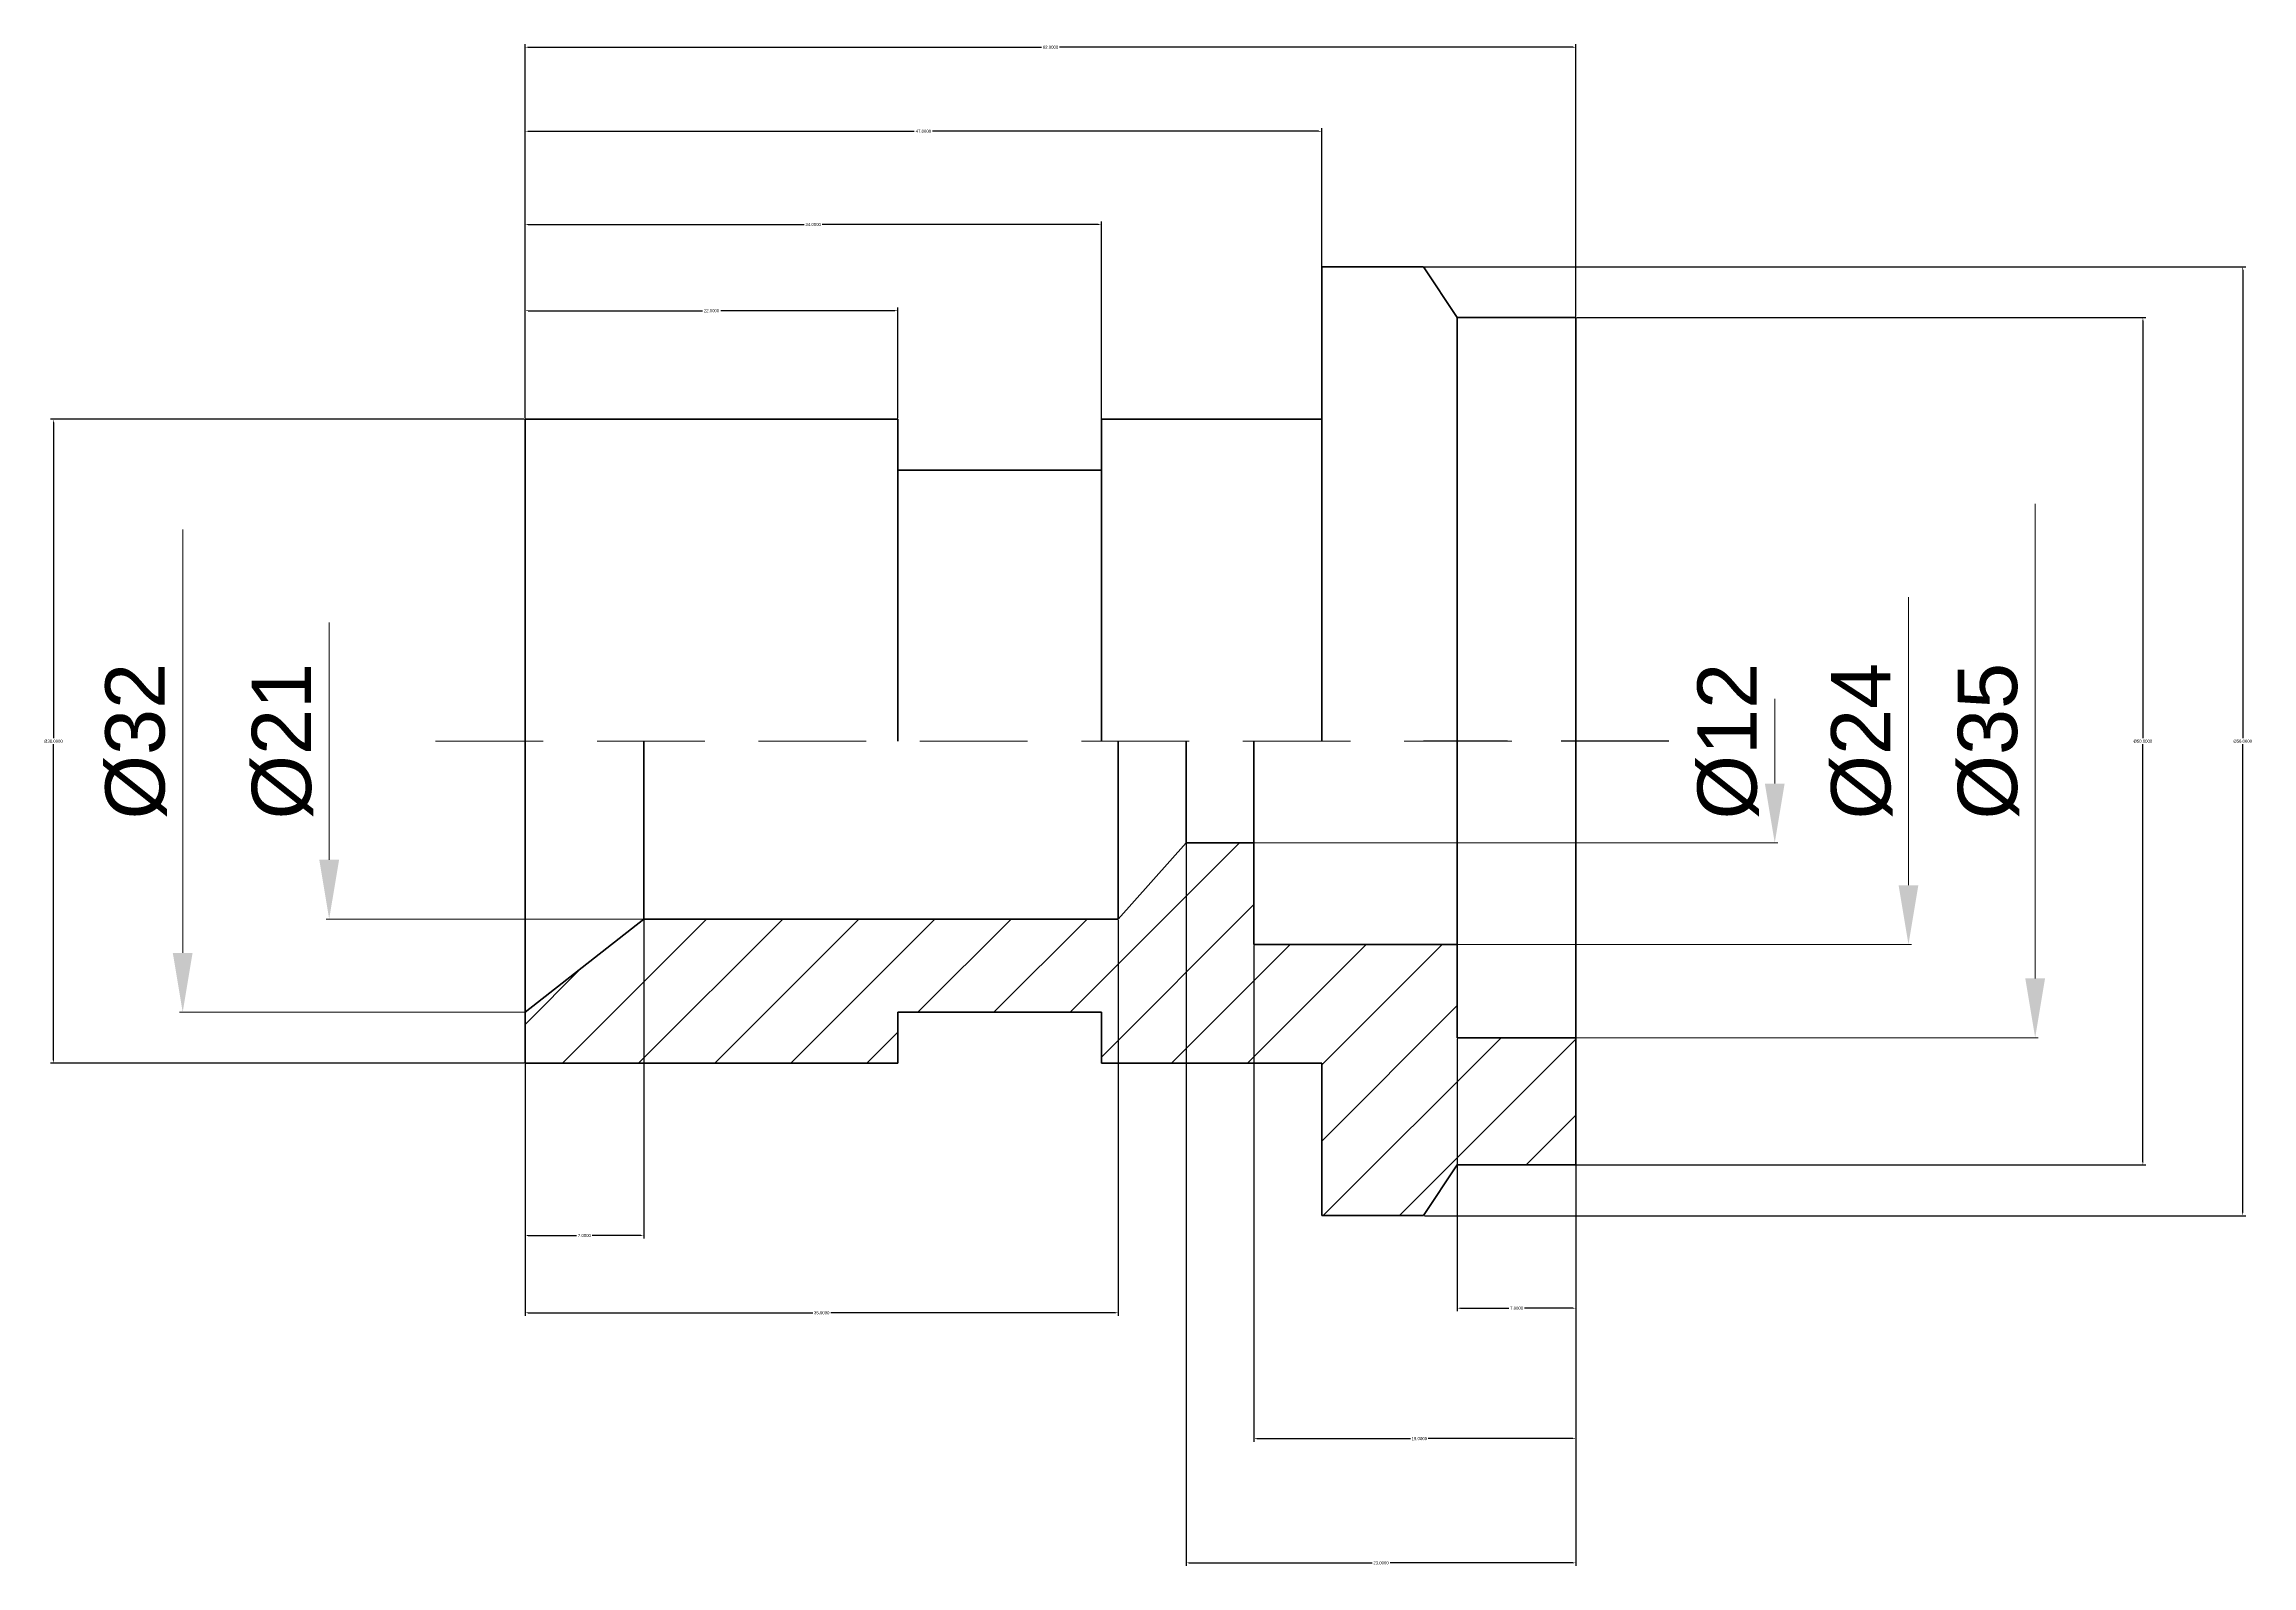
# Model space of a CAD drawing. Header units: millimetres. Extents: x 2902 to 3266, y 1828 to 1917.
# Drawn here: x 3135.9 to 3266.2, y 1827.5 to 1917.3 of the extents above; entities outside this region: 1.
import ezdxf

# ---------------------------------------------------------------- set-up
doc = ezdxf.new("R2010")
doc.units = ezdxf.units.MM
for name, pattern in [('штриховая2', [9.525, 6.35, -3.175]), ('штрихпунктирная', [25.4, 12.7, -6.35, 0, -6.35]), ('штрихпунктирная2', [12.7, 6.35, -3.175, 0, -3.175])]:
    doc.linetypes.add(name, pattern=pattern)
doc.styles.get("Standard").update_dxf_attribs({"font": 'arial.ttf'})
doc.dimstyles.get("Standard").update_dxf_attribs({"dimtxt": 0.18, "dimasz": 0.18, "dimexe": 0.18, "dimexo": 0.0625, "dimgap": 0.09, "dimtad": 0, "dimtih": 1, "dimtoh": 1, "dimdec": 4, "dimzin": 0, "dimdsep": 46, "dimtxsty": 'Standard', "dimcen": 0.09, "dimadec": 0, "dimazin": 0, "dimtfac": 1, "dimtdec": 4, "dimtofl": 0, "dimtmove": 0, "dimatfit": 3, "dimfxl": 1, "dimtolj": 1, "dimtzin": 0, "dimarcsym": 0})

# ---------------------------------------------------------------- blocks, each defined once
blk = doc.blocks.new('*D46')
at = {"color": 0, "lineweight": -2, "transparency": 16777216}
for p, q in [((3164.32, 1895.27), (3164.32, 1901.79)), ((3186.32, 1895.27), (3186.32, 1901.79)), ((3164.5, 1901.61), (3174.79, 1901.61)), ((3186.14, 1901.61), (3175.86, 1901.61))]:
    blk.add_line(p, q, dxfattribs=at)
at = {"color": 0, "transparency": 16777216}
for points in [[(3164.5, 1901.64), (3164.5, 1901.58), (3164.32, 1901.61)], [(3186.14, 1901.64), (3186.14, 1901.58), (3186.32, 1901.61)]]:
    blk.add_solid(points, dxfattribs=at)
at = {"layer": 'DEFPOINTS', "color": 0, "transparency": 16777216}
for p in [(3186.32, 1901.61), (3164.32, 1895.2), (3186.32, 1895.2)]:
    blk.add_point(p, dxfattribs=at)
at = {"color": 0, "lineweight": 15, "transparency": 16777216, "insert": (3175.32, 1901.61), "char_height": 0.18, "attachment_point": 5}
blk.add_mtext('\\A1;22.0000', dxfattribs=at)
blk = doc.blocks.new('*D47')
at = {"color": 0, "lineweight": -2, "transparency": 16777216}
for p, q in [((3164.32, 1895.27), (3164.32, 1906.88)), ((3164.5, 1906.7), (3180.79, 1906.7)), ((3198.14, 1906.7), (3181.85, 1906.7)), ((3198.32, 1892.27), (3198.32, 1906.88))]:
    blk.add_line(p, q, dxfattribs=at)
at = {"color": 0, "transparency": 16777216}
for points in [[(3164.5, 1906.73), (3164.5, 1906.67), (3164.32, 1906.7)], [(3198.14, 1906.73), (3198.14, 1906.67), (3198.32, 1906.7)]]:
    blk.add_solid(points, dxfattribs=at)
at = {"layer": 'DEFPOINTS', "color": 0, "transparency": 16777216}
for p in [(3198.32, 1906.7), (3164.32, 1895.2), (3198.32, 1892.2)]:
    blk.add_point(p, dxfattribs=at)
at = {"color": 0, "lineweight": 15, "transparency": 16777216, "insert": (3181.32, 1906.7), "char_height": 0.18, "attachment_point": 5}
blk.add_mtext('\\A1;34.0000', dxfattribs=at)
blk = doc.blocks.new('*D48')
at = {"color": 0, "lineweight": -2, "transparency": 16777216}
for p, q in [((3164.32, 1895.27), (3164.32, 1912.38)), ((3164.5, 1912.2), (3187.28, 1912.2)), ((3211.14, 1912.2), (3188.36, 1912.2)), ((3211.32, 1895.27), (3211.32, 1912.38))]:
    blk.add_line(p, q, dxfattribs=at)
at = {"color": 0, "transparency": 16777216}
for points in [[(3164.5, 1912.23), (3164.5, 1912.17), (3164.32, 1912.2)], [(3211.14, 1912.23), (3211.14, 1912.17), (3211.32, 1912.2)]]:
    blk.add_solid(points, dxfattribs=at)
at = {"layer": 'DEFPOINTS', "color": 0, "transparency": 16777216}
for p in [(3211.32, 1912.2), (3164.32, 1895.2), (3211.32, 1895.2)]:
    blk.add_point(p, dxfattribs=at)
at = {"color": 0, "lineweight": 15, "transparency": 16777216, "insert": (3187.82, 1912.2), "char_height": 0.18, "attachment_point": 5}
blk.add_mtext('\\A1;47.0000', dxfattribs=at)
blk = doc.blocks.new('*D49')
at = {"color": 0, "lineweight": -2, "transparency": 16777216}
for p, q in [((3164.32, 1895.27), (3164.32, 1917.34)), ((3226.32, 1901.27), (3226.32, 1917.34)), ((3164.5, 1917.16), (3194.79, 1917.16)), ((3226.14, 1917.16), (3195.85, 1917.16))]:
    blk.add_line(p, q, dxfattribs=at)
at = {"color": 0, "transparency": 16777216}
for points in [[(3164.5, 1917.19), (3164.5, 1917.13), (3164.32, 1917.16)], [(3226.14, 1917.19), (3226.14, 1917.13), (3226.32, 1917.16)]]:
    blk.add_solid(points, dxfattribs=at)
at = {"layer": 'DEFPOINTS', "color": 0, "transparency": 16777216}
for p in [(3226.32, 1917.16), (3226.32, 1901.2), (3164.32, 1895.2)]:
    blk.add_point(p, dxfattribs=at)
at = {"color": 0, "lineweight": 15, "transparency": 16777216, "insert": (3195.32, 1917.16), "char_height": 0.18, "attachment_point": 5}
blk.add_mtext('\\A1;62.0000', dxfattribs=at)
blk = doc.blocks.new('*D50')
at = {"color": 0, "lineweight": -2, "transparency": 16777216}
for p, q in [((3164.26, 1895.2), (3136.31, 1895.2)), ((3136.49, 1895.02), (3136.49, 1876.39)), ((3136.49, 1857.38), (3136.49, 1876.02)), ((3164.26, 1857.2), (3136.31, 1857.2))]:
    blk.add_line(p, q, dxfattribs=at)
at = {"color": 0, "transparency": 16777216}
for points in [[(3136.46, 1895.02), (3136.52, 1895.02), (3136.49, 1895.2)], [(3136.46, 1857.38), (3136.52, 1857.38), (3136.49, 1857.2)]]:
    blk.add_solid(points, dxfattribs=at)
at = {"layer": 'DEFPOINTS', "color": 0, "transparency": 16777216}
for p in [(3164.32, 1895.2), (3136.49, 1857.2), (3164.32, 1857.2)]:
    blk.add_point(p, dxfattribs=at)
at = {"color": 0, "lineweight": 15, "transparency": 16777216, "insert": (3136.49, 1876.2), "char_height": 0.18, "attachment_point": 5}
blk.add_mtext('\\A1;%%C38.0000', dxfattribs=at)
blk = doc.blocks.new('*D51')
at = {"color": 0, "lineweight": -2, "transparency": 16777216}
for p, q in [((3171.32, 1865.64), (3171.32, 1846.85)), ((3164.32, 1860.14), (3164.32, 1846.85)), ((3164.5, 1847.03), (3167.36, 1847.03)), ((3171.14, 1847.03), (3168.28, 1847.03))]:
    blk.add_line(p, q, dxfattribs=at)
at = {"color": 0, "transparency": 16777216}
for points in [[(3164.5, 1847.06), (3164.5, 1847), (3164.32, 1847.03)], [(3171.14, 1847.06), (3171.14, 1847), (3171.32, 1847.03)]]:
    blk.add_solid(points, dxfattribs=at)
at = {"layer": 'DEFPOINTS', "color": 0, "transparency": 16777216}
for p in [(3171.32, 1865.7), (3164.32, 1860.2), (3171.32, 1847.03)]:
    blk.add_point(p, dxfattribs=at)
at = {"color": 0, "lineweight": 15, "transparency": 16777216, "insert": (3167.82, 1847.03), "char_height": 0.18, "attachment_point": 5}
blk.add_mtext('\\A1;7.0000', dxfattribs=at)
blk = doc.blocks.new('*D52')
at = {"color": 0, "lineweight": -2, "transparency": 16777216}
for p, q in [((3199.32, 1865.64), (3199.32, 1842.29)), ((3164.32, 1857.14), (3164.32, 1842.29)), ((3164.5, 1842.47), (3181.29, 1842.47)), ((3199.14, 1842.47), (3182.35, 1842.47))]:
    blk.add_line(p, q, dxfattribs=at)
at = {"color": 0, "transparency": 16777216}
for points in [[(3164.5, 1842.5), (3164.5, 1842.44), (3164.32, 1842.47)], [(3199.14, 1842.5), (3199.14, 1842.44), (3199.32, 1842.47)]]:
    blk.add_solid(points, dxfattribs=at)
at = {"layer": 'DEFPOINTS', "color": 0, "transparency": 16777216}
for p in [(3199.32, 1865.7), (3164.32, 1857.2), (3199.32, 1842.47)]:
    blk.add_point(p, dxfattribs=at)
at = {"color": 0, "lineweight": 15, "transparency": 16777216, "insert": (3181.82, 1842.47), "char_height": 0.18, "attachment_point": 5}
blk.add_mtext('\\A1;35.0000', dxfattribs=at)
blk = doc.blocks.new('*D53')
at = {"color": 0, "lineweight": -2, "transparency": 16777216}
for p, q in [((3219.32, 1858.64), (3219.32, 1842.56)), ((3226.32, 1858.64), (3226.32, 1842.56)), ((3219.5, 1842.74), (3222.36, 1842.74)), ((3226.14, 1842.74), (3223.28, 1842.74))]:
    blk.add_line(p, q, dxfattribs=at)
at = {"color": 0, "transparency": 16777216}
for points in [[(3219.5, 1842.77), (3219.5, 1842.71), (3219.32, 1842.74)], [(3226.14, 1842.77), (3226.14, 1842.71), (3226.32, 1842.74)]]:
    blk.add_solid(points, dxfattribs=at)
at = {"layer": 'DEFPOINTS', "color": 0, "transparency": 16777216}
for p in [(3219.32, 1858.7), (3226.32, 1858.7), (3219.32, 1842.74)]:
    blk.add_point(p, dxfattribs=at)
at = {"color": 0, "lineweight": 15, "transparency": 16777216, "insert": (3222.82, 1842.74), "char_height": 0.18, "attachment_point": 5}
blk.add_mtext('\\A1;7.0000', dxfattribs=at)
blk = doc.blocks.new('*D54')
at = {"color": 0, "lineweight": -2, "transparency": 16777216}
for p, q in [((3207.32, 1864.14), (3207.32, 1834.86)), ((3226.32, 1858.64), (3226.32, 1834.86)), ((3207.5, 1835.04), (3216.55, 1835.04)), ((3226.14, 1835.04), (3217.6, 1835.04))]:
    blk.add_line(p, q, dxfattribs=at)
at = {"color": 0, "transparency": 16777216}
for points in [[(3207.5, 1835.07), (3207.5, 1835.01), (3207.32, 1835.04)], [(3226.14, 1835.07), (3226.14, 1835.01), (3226.32, 1835.04)]]:
    blk.add_solid(points, dxfattribs=at)
at = {"layer": 'DEFPOINTS', "color": 0, "transparency": 16777216}
for p in [(3207.32, 1864.2), (3226.32, 1858.7), (3207.32, 1835.04)]:
    blk.add_point(p, dxfattribs=at)
at = {"color": 0, "lineweight": 15, "transparency": 16777216, "insert": (3217.08, 1835.04), "char_height": 0.18, "attachment_point": 5}
blk.add_mtext('\\A1;19.0000', dxfattribs=at)
blk = doc.blocks.new('*D55')
at = {"color": 0, "lineweight": -2, "transparency": 16777216}
for p, q in [((3203.32, 1870.14), (3203.32, 1827.53)), ((3226.32, 1858.64), (3226.32, 1827.53)), ((3203.5, 1827.71), (3214.29, 1827.71)), ((3226.14, 1827.71), (3215.36, 1827.71))]:
    blk.add_line(p, q, dxfattribs=at)
at = {"color": 0, "transparency": 16777216}
for points in [[(3203.5, 1827.74), (3203.5, 1827.68), (3203.32, 1827.71)], [(3226.14, 1827.74), (3226.14, 1827.68), (3226.32, 1827.71)]]:
    blk.add_solid(points, dxfattribs=at)
at = {"layer": 'DEFPOINTS', "color": 0, "transparency": 16777216}
for p in [(3203.32, 1870.2), (3226.32, 1858.7), (3203.32, 1827.71)]:
    blk.add_point(p, dxfattribs=at)
at = {"color": 0, "lineweight": 15, "transparency": 16777216, "insert": (3214.82, 1827.71), "char_height": 0.18, "attachment_point": 5}
blk.add_mtext('\\A1;23.0000', dxfattribs=at)
blk = doc.blocks.new('*D56')
at = {"color": 0, "lineweight": -2, "transparency": 16777216}
for p, q in [((3217.38, 1904.2), (3265.84, 1904.2)), ((3265.66, 1904.02), (3265.66, 1876.39)), ((3265.66, 1848.38), (3265.66, 1876.02)), ((3217.38, 1848.2), (3265.84, 1848.2))]:
    blk.add_line(p, q, dxfattribs=at)
at = {"color": 0, "transparency": 16777216}
for points in [[(3265.63, 1904.02), (3265.69, 1904.02), (3265.66, 1904.2)], [(3265.63, 1848.38), (3265.69, 1848.38), (3265.66, 1848.2)]]:
    blk.add_solid(points, dxfattribs=at)
at = {"layer": 'DEFPOINTS', "color": 0, "transparency": 16777216}
for p in [(3217.32, 1904.2), (3217.32, 1848.2), (3265.66, 1848.2)]:
    blk.add_point(p, dxfattribs=at)
at = {"color": 0, "lineweight": 15, "transparency": 16777216, "insert": (3265.66, 1876.2), "char_height": 0.18, "attachment_point": 5}
blk.add_mtext('\\A1;%%C56.0000', dxfattribs=at)
blk = doc.blocks.new('*D57')
at = {"color": 0, "lineweight": -2, "transparency": 16777216}
for p, q in [((3226.38, 1901.2), (3259.95, 1901.2)), ((3259.77, 1901.02), (3259.77, 1876.39)), ((3259.77, 1851.38), (3259.77, 1876.02)), ((3226.38, 1851.2), (3259.95, 1851.2))]:
    blk.add_line(p, q, dxfattribs=at)
at = {"color": 0, "transparency": 16777216}
for points in [[(3259.74, 1901.02), (3259.8, 1901.02), (3259.77, 1901.2)], [(3259.74, 1851.38), (3259.8, 1851.38), (3259.77, 1851.2)]]:
    blk.add_solid(points, dxfattribs=at)
at = {"layer": 'DEFPOINTS', "color": 0, "transparency": 16777216}
for p in [(3226.32, 1901.2), (3226.32, 1851.2), (3259.77, 1851.2)]:
    blk.add_point(p, dxfattribs=at)
at = {"color": 0, "lineweight": 15, "transparency": 16777216, "insert": (3259.77, 1876.2), "char_height": 0.18, "attachment_point": 5}
blk.add_mtext('\\A1;%%C50.0000', dxfattribs=at)

msp = doc.modelspace()

# ---------------------------------------------------------------- hatches: boundary and pattern name
at = {"linetype": 'штрихпунктирная2'}
h = msp.add_hatch(dxfattribs=at)
h.set_pattern_fill('ANSI31', color=256)
h.set_pattern_definition([(45, (1356.8687, -257.785), (-2.245064, 2.245064), [])])
h.paths.add_polyline_path([(3171.32075, 1865.70448), (3164.32075, 1860.20448), (3164.32075, 1857.20448), (3186.32075, 1857.20448), (3186.32075, 1860.20448), (3198.32075, 1860.20448), (3198.32075, 1857.20448), (3211.32075, 1857.20448), (3211.32075, 1848.20448), (3217.32075, 1848.20448), (3219.32075, 1851.20448), (3226.32075, 1851.20448), (3226.32075, 1858.70448), (3219.32075, 1858.70448), (3219.32075, 1864.20448), (3207.32075, 1864.20448), (3207.32075, 1870.20448), (3203.32075, 1870.20448), (3199.32075, 1865.70448)])

# ---------------------------------------------------------------- linework, layer by layer
at = {"lineweight": 50}
for p, q in [((3211.32075, 1895.20448), (3211.32075, 1904.20448)), ((3211.32075, 1904.20448), (3217.32075, 1904.20448)), ((3217.32075, 1904.20448), (3219.32075, 1901.20448)), ((3219.32075, 1901.20448), (3226.32075, 1901.20448)), ((3219.32075, 1901.20448), (3219.32075, 1876.20448)), ((3226.32075, 1901.20448), (3226.32075, 1893.70448)), ((3164.32075, 1857.20448), (3164.32075, 1895.20448)), ((3164.32075, 1895.20448), (3164.32075, 1892.20448)), ((3164.32075, 1895.20448), (3186.32075, 1895.20448)), ((3186.32075, 1895.20448), (3186.32075, 1892.20448)), ((3198.32075, 1892.20448), (3198.32075, 1895.20448)), ((3198.32075, 1895.20448), (3211.32075, 1895.20448)), ((3211.32075, 1895.20448), (3211.32075, 1876.20448)), ((3226.32075, 1858.70448), (3226.32075, 1893.70448)), ((3186.32075, 1892.20448), (3198.32075, 1892.20448)), ((3186.32075, 1892.20448), (3186.32075, 1876.20448)), ((3198.32075, 1892.20448), (3198.32075, 1876.20448)), ((3171.32075, 1865.70448), (3171.32075, 1876.20448)), ((3199.32075, 1865.70448), (3199.32075, 1876.20448)), ((3203.32075, 1876.20448), (3203.32075, 1870.20448)), ((3207.32075, 1876.20448), (3207.32075, 1864.20448)), ((3219.32075, 1864.20448), (3219.32075, 1876.20448)), ((3203.32075, 1870.20448), (3199.32075, 1865.70448)), ((3203.32075, 1870.20448), (3207.32075, 1870.20448)), ((3164.32075, 1860.20448), (3171.32075, 1865.70448)), ((3171.32075, 1865.70448), (3199.32075, 1865.70448)), ((3207.32075, 1864.20448), (3219.32075, 1864.20448)), ((3219.32075, 1864.20448), (3219.32075, 1858.70448)), ((3164.32075, 1857.20448), (3164.32075, 1860.20448)), ((3186.32075, 1857.20448), (3186.32075, 1860.20448)), ((3186.32075, 1860.20448), (3198.32075, 1860.20448)), ((3198.32075, 1860.20448), (3198.32075, 1857.20448)), ((3226.32075, 1858.70448), (3219.32075, 1858.70448)), ((3226.32075, 1851.20448), (3226.32075, 1858.70448)), ((3164.32075, 1857.20448), (3186.32075, 1857.20448)), ((3198.32075, 1857.20448), (3211.32075, 1857.20448)), ((3211.32075, 1857.20448), (3211.32075, 1848.20448)), ((3217.32075, 1848.20448), (3219.32075, 1851.20448)), ((3219.32075, 1851.20448), (3226.32075, 1851.20448)), ((3211.32075, 1848.20448), (3217.32075, 1848.20448))]:
    msp.add_line(p, q, dxfattribs=at)
at = {"lineweight": 15}
for p, q in [((3253.4139, 1890.20448), (3253.4139, 1862.20448)), ((3144.11834, 1888.70448), (3144.11834, 1863.70448)), ((3245.93962, 1884.70448), (3245.93962, 1867.70448)), ((3152.76135, 1869.20448), (3152.76135, 1883.20448)), ((3238.05135, 1878.70448), (3238.05135, 1873.70448)), ((3204.88325, 1870.20448), (3238.23135, 1870.20448)), ((3171.25825, 1865.70448), (3152.58135, 1865.70448)), ((3214.38325, 1864.20448), (3246.11962, 1864.20448)), ((3164.25825, 1860.20448), (3143.93834, 1860.20448)), ((3222.88325, 1858.70448), (3253.5939, 1858.70448))]:
    msp.add_line(p, q, dxfattribs=at)
at = {"linetype": 'штриховая2', "lineweight": 15}
msp.add_line((3159.0434, 1876.20448), (3231.80647, 1876.20448), dxfattribs=at)
at = {"linetype": 'штриховая2'}
msp.add_line((3231.80647, 1876.20448), (3217.32075, 1876.20448), dxfattribs=at)
at = {"linetype": 'штрихпунктирная', "lineweight": 15}
msp.add_line((2953.14525, 1870.54831), (2902.21043, 1870.54831), dxfattribs=at)
at = {"lineweight": 15}
for points in [[(3237.46802, 1873.70448), (3238.63468, 1873.70448), (3238.05135, 1870.20448)], [(3152.17801, 1869.20448), (3153.34468, 1869.20448), (3152.76135, 1865.70448)], [(3245.35628, 1867.70448), (3246.52295, 1867.70448), (3245.93962, 1864.20448)], [(3143.53501, 1863.70448), (3144.70168, 1863.70448), (3144.11834, 1860.20448)], [(3252.83056, 1862.20448), (3253.99723, 1862.20448), (3253.4139, 1858.70448)]]:
    msp.add_solid(points, dxfattribs=at)

# ---------------------------------------------------------------- texts
at = {"lineweight": 15, "char_height": 3.5, "attachment_point": 5, "rotation": 90}
for s, insert in [('\\A1;%%C32', (3141.36834, 1876.20448)), ('\\A1;%%C21', (3150.01135, 1876.20448)), ('\\A1;%%C12', (3235.30135, 1876.20448)), ('\\A1;%%C24', (3243.18962, 1876.20448)), ('\\A1;%%C35', (3250.6639, 1876.20448))]:
    msp.add_mtext(s, dxfattribs=dict(at, insert=insert))

# ---------------------------------------------------------------- dimensions: what is measured, and where the dimension line sits
at = {"lineweight": 15}
for base, p1, p2, picture, middle in [((3226.32075, 1917.16169), (3164.32075, 1895.20448), (3226.32075, 1901.20448), '*D49', (3195.32075, 1917.16169)), ((3211.32075, 1912.20102), (3164.32075, 1895.20448), (3211.32075, 1895.20448), '*D48', (3187.82075, 1912.20102)), ((3198.32075, 1906.70406), (3164.32075, 1895.20448), (3198.32075, 1892.20448), '*D47', (3181.32075, 1906.70406)), ((3186.32075, 1901.60933), (3164.32075, 1895.20448), (3186.32075, 1895.20448), '*D46', (3175.32075, 1901.60933)), ((3171.32075, 1847.0266), (3164.32075, 1860.20448), (3171.32075, 1865.70448), '*D51', (3167.82075, 1847.0266)), ((3199.32075, 1842.4678), (3164.32075, 1857.20448), (3199.32075, 1865.70448), '*D52', (3181.82075, 1842.4678))]:
    dim = msp.add_linear_dim(base=base, p1=p1, p2=p2, dimstyle='Standard', dxfattribs=at)
    dim.commit()
    dim.dimension.update_dxf_attribs({"geometry": picture, "text_midpoint": middle})
for base, p1, p2, picture, middle in [((3265.65618, 1848.20448), (3217.32075, 1904.20448), (3217.32075, 1848.20448), '*D56', (3265.65618, 1876.20448)), ((3259.77189, 1851.20448), (3226.32075, 1901.20448), (3226.32075, 1851.20448), '*D57', (3259.77189, 1876.20448)), ((3136.48834, 1857.20448), (3164.32075, 1895.20448), (3164.32075, 1857.20448), '*D50', (3136.48834, 1876.20448))]:
    dim = msp.add_linear_dim(base=base, p1=p1, p2=p2, angle=90, text='%%C<>', dimstyle='Standard', dxfattribs=at)
    dim.commit()
    dim.dimension.update_dxf_attribs({"geometry": picture, "text_midpoint": middle, "dimtype": 160})
for base, p2, picture, middle in [((3203.32075, 1827.71323), (3203.32075, 1870.20448), '*D55', (3214.82075, 1827.71323)), ((3207.32075, 1835.03752), (3207.32075, 1864.20448), '*D54', (3217.07945, 1835.03752)), ((3219.32075, 1842.74251), (3219.32075, 1858.70448), '*D53', (3222.82075, 1842.74251))]:
    dim = msp.add_linear_dim(base=base, p1=(3226.32075, 1858.70448), p2=p2, dimstyle='Standard', dxfattribs=at)
    dim.commit()
    dim.dimension.update_dxf_attribs({"geometry": picture, "text_midpoint": middle, "dimtype": 160})

doc.saveas('drawing.dxf')
